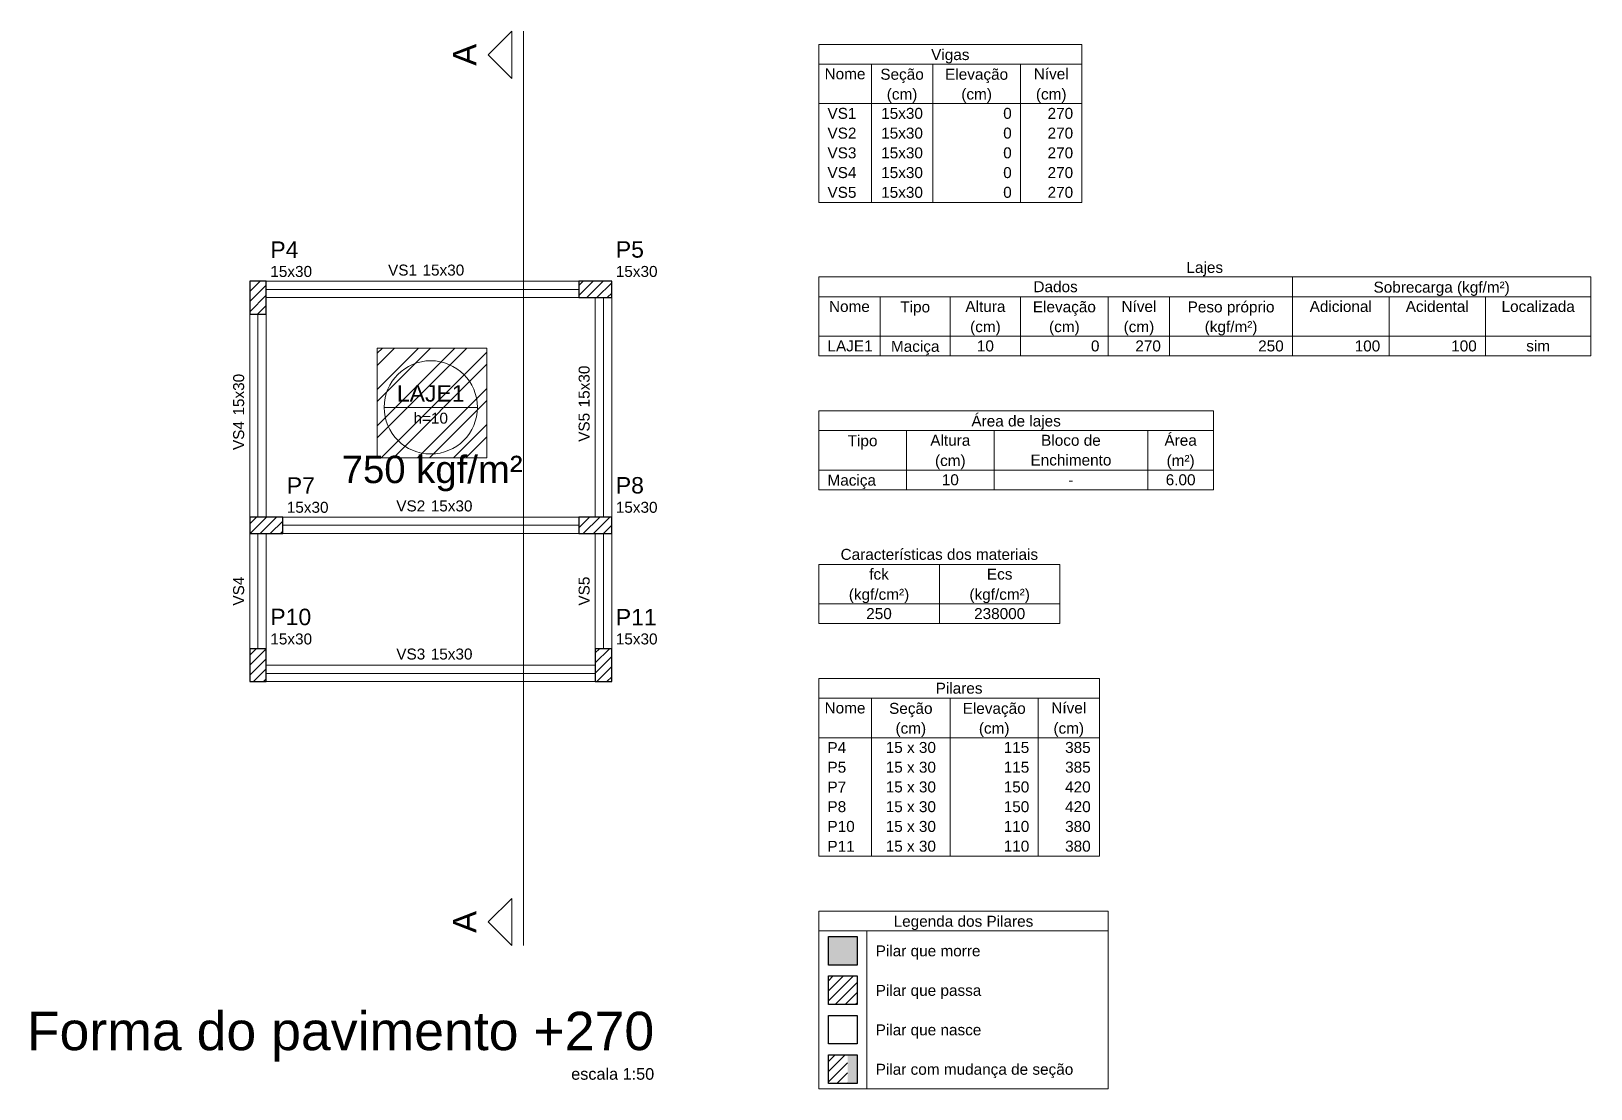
# Model space of a CAD drawing. Header units: millimetres. Extents: x 0 to 619, y -40 to 53.
# Drawn here: x 181.8 to 210.24, y 18.56 to 37.84 of the extents above; entities that cross this region are included whole.
import ezdxf

# ---------------------------------------------------------------- set-up
doc = ezdxf.new("R2010")
doc.units = ezdxf.units.MM
for name, color, linetype, lineweight in [('CR-Paredes', 7, 'Continuous', 5), ('CR-Textos dos elementos', 4, 'Continuous', 30), ('FO-Cortes', 9, 'Continuous', 5), ('FO-Eixos', 5, 'Continuous', 5), ('FO-Hachuras dos pilares', 9, 'Continuous', 5), ('FO-Pilares', 4, 'Continuous', 30), ('FO-Textos das lajes', 3, 'Continuous', 20), ('FO-Textos das vigas', 7, 'Continuous', 5), ('FO-Textos dos pilares', 7, 'Continuous', 5), ('FO-Títulos', 1, 'Continuous', 20), ('FO-Vigas', 1, 'Continuous', 20)]:
    doc.layers.add(name, color=color, linetype=linetype, lineweight=lineweight)
doc.styles.add('Arial', font='arial.ttf')
pattern_1 = [(45, (0, 8.20778), (-0.092047625, 0.092047625), [])]

msp = doc.modelspace()

# ---------------------------------------------------------------- texts
at = {"layer": 'CR-Textos dos elementos', "color": 4, "insert": (189.1106, 29.4492), "char_height": 0.5, "width": 6, "attachment_point": 8, "line_spacing_factor": 0.798, "style": 'Arial'}
msp.add_mtext('750 kgf/m²', dxfattribs=at)
at = {"layer": 'FO-Cortes', "char_height": 0.43, "width": 0.516, "attachment_point": 8, "rotation": 90.00021, "line_spacing_factor": 0.798, "style": 'Arial'}
for insert in [(189.9177, 37.4093), (189.9177, 21.6001)]:
    msp.add_mtext('A', dxfattribs=dict(at, insert=insert))
at = {"layer": 'FO-Textos das lajes', "attachment_point": 8, "line_spacing_factor": 0.798, "style": 'Arial'}
for s, insert, char_height, width in [('LAJE1', (189.0846, 31.0812), 0.3, 1.8), ('h=10', (189.0846, 30.6812), 0.2, 0.96)]:
    msp.add_mtext(s, dxfattribs=dict(at, insert=insert, char_height=char_height, width=width))
at = {"layer": 'FO-Textos das vigas', "char_height": 0.2, "line_spacing_factor": 0.798, "style": 'Arial'}
for s, insert, width, attachment_point in [('Vigas', (198.5596, 37.2524), 1.2, 8), ('Nome', (196.6396, 36.9584), 0.96, 8), ('Seção', (197.6796, 36.8924), 1.2, 8), ('Elevação', (199.0396, 36.8924), 1.92, 8), ('Nível', (200.3996, 36.9584), 1.2, 8), ('(cm)', (197.6796, 36.5324), 0.96, 8), ('(cm)', (199.0396, 36.5324), 0.96, 8), ('(cm)', (200.3996, 36.5324), 0.96, 8), ('VS1', (196.3196, 36.2384), 0.72, 7), ('15x30', (197.6796, 36.2384), 1.2, 8), ('0', (199.6796, 36.2384), 0.24, 9), ('270', (200.7996, 36.2384), 0.72, 9), ('VS2', (196.3196, 35.8784), 0.72, 7), ('15x30', (197.6796, 35.8784), 1.2, 8), ('0', (199.6796, 35.8784), 0.24, 9), ('270', (200.7996, 35.8784), 0.72, 9), ('VS3', (196.3196, 35.5184), 0.72, 7), ('15x30', (197.6796, 35.5184), 1.2, 8), ('0', (199.6796, 35.5184), 0.24, 9), ('270', (200.7996, 35.5184), 0.72, 9), ('VS4', (196.3196, 35.1584), 0.72, 7), ('15x30', (197.6796, 35.1584), 1.2, 8), ('0', (199.6796, 35.1584), 0.24, 9), ('270', (200.7996, 35.1584), 0.72, 9), ('VS5', (196.3196, 34.7984), 0.72, 7), ('15x30', (197.6796, 34.7984), 1.2, 8), ('0', (199.6796, 34.7984), 0.24, 9), ('270', (200.7996, 34.7984), 0.72, 9), ('VS1', (188.8346, 33.3812), 0.72, 9), ('15x30', (188.9346, 33.3812), 1.2, 7), ('Lajes', (203.1996, 33.3724), 1.2, 8), ('Dados', (200.4796, 33.0784), 1.2, 8), ('Sobrecarga (kgf/m²)', (207.5196, 33.0124), 4.56, 8), ('Nome', (196.7196, 32.7184), 0.96, 8), ('Tipo', (197.9196, 32.6524), 0.96, 8), ('Altura', (199.1996, 32.7184), 1.44, 8), ('Elevação', (200.6396, 32.6524), 1.92, 8), ('Nível', (201.9996, 32.7184), 1.2, 8), ('Peso próprio', (203.6796, 32.6524), 2.88, 8), ('Adicional', (205.6796, 32.7184), 2.16, 8), ('Acidental', (207.4396, 32.7184), 2.16, 8), ('Localizada', (209.2796, 32.7184), 2.4, 8), ('(cm)', (199.1996, 32.2924), 0.96, 8), ('(cm)', (200.6396, 32.2924), 0.96, 8), ('(cm)', (201.9996, 32.2924), 0.96, 8), ('(kgf/m²)', (203.6796, 32.2924), 1.92, 8), ('LAJE1', (196.3196, 31.9984), 1.2, 7), ('Maciça', (197.9196, 31.9324), 1.44, 8), ('10', (199.1996, 31.9984), 0.48, 8), ('0', (201.2796, 31.9984), 0.24, 9), ('270', (202.3996, 31.9984), 0.72, 9), ('250', (204.6396, 31.9984), 0.72, 9), ('100', (206.3996, 31.9984), 0.72, 9), ('100', (208.1596, 31.9984), 0.72, 9), ('sim', (209.2796, 31.9984), 0.72, 8), ('Área de lajes', (199.7596, 30.5724), 3.12, 8), ('Tipo', (196.9596, 30.2124), 0.96, 8), ('Altura', (198.5596, 30.2784), 1.44, 8), ('Bloco de', (200.7596, 30.2784), 1.92, 8), ('Área', (202.7596, 30.2784), 0.96, 8), ('(cm)', (198.5596, 29.8524), 0.96, 8), ('Enchimento', (200.7596, 29.9184), 2.4, 8), ('(m²)', (202.7596, 29.8524), 0.96, 8), ('Maciça', (196.3196, 29.4924), 1.44, 7), ('10', (198.5596, 29.5584), 0.48, 8), ('-', (200.7596, 29.5584), 0.24, 8), ('6.00', (202.7596, 29.5584), 0.96, 8), ('VS2', (188.9846, 29.0812), 0.72, 9), ('15x30', (189.0846, 29.0812), 1.2, 7), ('Características dos materiais', (198.3596, 28.1984), 6.96, 8), ('fck', (197.2596, 27.8384), 0.72, 8), ('Ecs', (199.4596, 27.8384), 0.72, 8), ('(kgf/cm²)', (197.2596, 27.4124), 2.16, 8), ('(kgf/cm²)', (199.4596, 27.4124), 2.16, 8), ('250', (197.2596, 27.1184), 0.72, 8), ('238000', (199.4596, 27.1184), 1.44, 8), ('VS3', (188.9846, 26.3812), 0.72, 9), ('15x30', (189.0846, 26.3812), 1.2, 7), ('Legenda dos Pilares', (198.7996, 21.4524), 4.56, 8), ('Pilar que morre', (197.1996, 20.9124), 3.6, 7), ('Pilar que passa', (197.1996, 20.1924), 3.6, 7), ('Pilar que nasce', (197.1996, 19.4724), 3.6, 7), ('Pilar com mudança de seção', (197.1996, 18.7524), 6.24, 7)]:
    msp.add_mtext(s, dxfattribs=dict(at, insert=insert, width=width, attachment_point=attachment_point))
at = {"layer": 'FO-Textos das vigas', "char_height": 0.2, "rotation": 90.00021, "line_spacing_factor": 0.798, "style": 'Arial'}
for s, insert, width, attachment_point in [('15x30', (185.6846, 30.8312), 1.2, 7), ('15x30', (191.9846, 30.9812), 1.2, 7), ('VS4', (185.6846, 30.7312), 0.72, 9), ('VS5', (191.9846, 30.8812), 0.72, 9), ('VS4', (185.6846, 27.6312), 0.72, 8), ('VS5', (191.9846, 27.6312), 0.72, 8)]:
    msp.add_mtext(s, dxfattribs=dict(at, insert=insert, width=width, attachment_point=attachment_point))
at = {"layer": 'FO-Textos dos pilares', "line_spacing_factor": 0.798, "style": 'Arial'}
for s, insert, char_height, width, attachment_point in [('P4', (186.1596, 33.7062), 0.3, 0.72, 7), ('P5', (192.4596, 33.7062), 0.3, 0.72, 7), ('15x30', (186.1596, 33.3562), 0.2, 1.2, 7), ('15x30', (192.4596, 33.3562), 0.2, 1.2, 7), ('P7', (186.4596, 29.4062), 0.3, 0.72, 7), ('P8', (192.4596, 29.4062), 0.3, 0.72, 7), ('15x30', (186.4596, 29.0562), 0.2, 1.2, 7), ('15x30', (192.4596, 29.0562), 0.2, 1.2, 7), ('P10', (186.1596, 27.0062), 0.3, 1.08, 7), ('P11', (192.4596, 27.0062), 0.3, 1.08, 7), ('15x30', (186.1596, 26.6562), 0.2, 1.2, 7), ('15x30', (192.4596, 26.6562), 0.2, 1.2, 7), ('Pilares', (198.7196, 25.7584), 0.2, 1.68, 8), ('Nome', (196.6396, 25.3984), 0.2, 0.96, 8), ('Seção', (197.8396, 25.3324), 0.2, 1.2, 8), ('Elevação', (199.3596, 25.3324), 0.2, 1.92, 8), ('Nível', (200.7196, 25.3984), 0.2, 1.2, 8), ('(cm)', (197.8396, 24.9724), 0.2, 0.96, 8), ('(cm)', (199.3596, 24.9724), 0.2, 0.96, 8), ('(cm)', (200.7196, 24.9724), 0.2, 0.96, 8), ('P4', (196.3196, 24.6784), 0.2, 0.48, 7), ('15 x 30', (197.8396, 24.6784), 0.2, 1.68, 8), ('115', (199.9996, 24.6784), 0.2, 0.72, 9), ('385', (201.1196, 24.6784), 0.2, 0.72, 9), ('P5', (196.3196, 24.3184), 0.2, 0.48, 7), ('15 x 30', (197.8396, 24.3184), 0.2, 1.68, 8), ('115', (199.9996, 24.3184), 0.2, 0.72, 9), ('385', (201.1196, 24.3184), 0.2, 0.72, 9), ('P7', (196.3196, 23.9584), 0.2, 0.48, 7), ('15 x 30', (197.8396, 23.9584), 0.2, 1.68, 8), ('150', (199.9996, 23.9584), 0.2, 0.72, 9), ('420', (201.1196, 23.9584), 0.2, 0.72, 9), ('P8', (196.3196, 23.5984), 0.2, 0.48, 7), ('15 x 30', (197.8396, 23.5984), 0.2, 1.68, 8), ('150', (199.9996, 23.5984), 0.2, 0.72, 9), ('420', (201.1196, 23.5984), 0.2, 0.72, 9), ('P10', (196.3196, 23.2384), 0.2, 0.72, 7), ('15 x 30', (197.8396, 23.2384), 0.2, 1.68, 8), ('110', (199.9996, 23.2384), 0.2, 0.72, 9), ('380', (201.1196, 23.2384), 0.2, 0.72, 9), ('P11', (196.3196, 22.8784), 0.2, 0.72, 7), ('15 x 30', (197.8396, 22.8784), 0.2, 1.68, 8), ('110', (199.9996, 22.8784), 0.2, 0.72, 9), ('380', (201.1196, 22.8784), 0.2, 0.72, 9)]:
    msp.add_mtext(s, dxfattribs=dict(at, insert=insert, char_height=char_height, width=width, attachment_point=attachment_point))
at = {"layer": 'FO-Títulos', "attachment_point": 9, "line_spacing_factor": 0.798, "style": 'Arial'}
for s, insert, char_height, width in [('Forma do pavimento +270', (193.1596, 19.0511), 0.7, 19.32), ('escala 1:50', (193.1596, 18.72), 0.2118, 2.79576)]:
    msp.add_mtext(s, dxfattribs=dict(at, insert=insert, char_height=char_height, width=width))

# ---------------------------------------------------------------- hatches: boundary and pattern name
at = {"layer": 'CR-Paredes', "linetype": 'Continuous'}
h = msp.add_hatch(dxfattribs=at)
h.set_pattern_fill('ANSI32', color=256, scale=0.049, style=0)
h.set_pattern_definition([(45, (0, 8.2078), (-0.3300244, 0.3300244), []), (45, (0.22, 8.2078), (-0.3300244, 0.3300244), [])])
h.paths.add_polyline_path([(188.1106, 30.0582), (190.1106, 30.0582), (190.1106, 32.0582), (188.1106, 32.0582), (188.1106, 30.0582)])
at = {"layer": 'FO-Hachuras dos pilares', "linetype": 'Continuous', "true_color": 0x000000}
h = msp.add_hatch(dxfattribs=at)
h.set_pattern_fill('ANSI31', color=18, scale=0.041, style=0)
h.set_pattern_definition(pattern_1)
h.paths.add_polyline_path([(185.7846, 32.6812), (185.9346, 32.6812), (186.0846, 32.6812), (186.0846, 32.9812), (186.0846, 33.2812), (185.9346, 33.2812), (185.7846, 33.2812), (185.7846, 32.9812)])
h = msp.add_hatch(dxfattribs=at)
h.set_pattern_fill('ANSI31', color=18, scale=0.041, style=0)
h.set_pattern_definition(pattern_1)
h.paths.add_polyline_path([(191.7846, 33.2812), (191.7846, 33.1312), (191.7846, 32.9812), (192.0846, 32.9812), (192.3846, 32.9812), (192.3846, 33.1312), (192.3846, 33.2812), (192.0846, 33.2812)])
h = msp.add_hatch(dxfattribs=at)
h.set_pattern_fill('ANSI31', color=18, scale=0.041, style=0)
h.set_pattern_definition(pattern_1)
h.paths.add_polyline_path([(186.3846, 28.6812), (186.3846, 28.8312), (186.3846, 28.9812), (186.0846, 28.9812), (185.7846, 28.9812), (185.7846, 28.8312), (185.7846, 28.6812), (186.0846, 28.6812)])
h = msp.add_hatch(dxfattribs=at)
h.set_pattern_fill('ANSI31', color=18, scale=0.041, style=0)
h.set_pattern_definition(pattern_1)
h.paths.add_polyline_path([(192.3846, 28.6812), (192.3846, 28.8312), (192.3846, 28.9812), (192.0846, 28.9812), (191.7846, 28.9812), (191.7846, 28.8312), (191.7846, 28.6812), (192.0846, 28.6812)])
h = msp.add_hatch(dxfattribs=at)
h.set_pattern_fill('ANSI31', color=18, scale=0.041, style=0)
h.set_pattern_definition(pattern_1)
h.paths.add_polyline_path([(185.7846, 25.9812), (185.9346, 25.9812), (186.0846, 25.9812), (186.0846, 26.2812), (186.0846, 26.5812), (185.9346, 26.5812), (185.7846, 26.5812), (185.7846, 26.2812)])
h = msp.add_hatch(dxfattribs=at)
h.set_pattern_fill('ANSI31', color=18, scale=0.041, style=0)
h.set_pattern_definition(pattern_1)
h.paths.add_polyline_path([(192.0846, 25.9812), (192.2346, 25.9812), (192.3846, 25.9812), (192.3846, 26.2812), (192.3846, 26.5812), (192.2346, 26.5812), (192.0846, 26.5812), (192.0846, 26.2812)])
at = {"layer": 'FO-Hachuras dos pilares', "linetype": 'Continuous'}
for points in [[(196.3396, 20.8149), (196.3396, 21.3349), (196.8596, 21.3349), (196.8596, 20.8149), (196.3396, 20.8149)], [(196.6854, 18.6549), (196.6854, 19.1749), (196.8596, 19.1749), (196.8596, 18.6549), (196.6854, 18.6549)]]:
    msp.add_hatch(color=256, dxfattribs=at).paths.add_polyline_path(points)
at = {"layer": 'FO-Hachuras dos pilares', "linetype": 'Continuous', "true_color": 0x000000}
h = msp.add_hatch(dxfattribs=at)
h.set_pattern_fill('ANSI31', color=18, scale=0.041, style=0)
h.paths.add_polyline_path([(196.3396, 20.0949), (196.3396, 20.6149), (196.8596, 20.6149), (196.8596, 20.0949), (196.3396, 20.0949)])
h = msp.add_hatch(dxfattribs=at)
h.set_pattern_fill('ANSI31', color=18, scale=0.041, style=0)
h.paths.add_polyline_path([(196.3396, 18.6549), (196.3396, 19.1749), (196.6854, 19.1749), (196.6854, 18.6549), (196.3396, 18.6549)])

# ---------------------------------------------------------------- linework, layer by layer
at = {"layer": 'CR-Paredes'}
msp.add_lwpolyline([(188.1106, 30.0582), (190.1106, 30.0582), (190.1106, 32.0582), (188.1106, 32.0582), (188.1106, 30.0582)], close=True, dxfattribs=at)
at = {"layer": 'FO-Cortes'}
msp.add_line((190.7775, 37.8389), (190.7775, 21.1702), dxfattribs=at)
at = {"layer": 'FO-Cortes', "linetype": 'Continuous'}
for points in [[(190.5625, 37.8389), (190.5625, 36.9789), (190.1325, 37.4089), (190.5625, 37.8389)], [(190.5625, 21.1702), (190.5625, 22.0302), (190.1325, 21.6002), (190.5625, 21.1702)]]:
    msp.add_lwpolyline(points, close=True, dxfattribs=at)
at = {"layer": 'FO-Eixos'}
for p, q in [((186.0846, 33.1312), (191.7846, 33.1312)), ((192.2346, 28.9812), (192.2346, 32.9812)), ((185.9346, 28.9812), (185.9346, 32.6812)), ((186.3846, 28.8312), (191.7846, 28.8312)), ((185.9346, 26.5812), (185.9346, 28.6812)), ((192.2346, 26.5812), (192.2346, 28.6812)), ((186.0846, 26.1312), (192.0846, 26.1312))]:
    msp.add_line(p, q, dxfattribs=at)
at = {"layer": 'FO-Pilares'}
for points in [[(185.7846, 32.6812), (185.9346, 32.6812), (186.0846, 32.6812), (186.0846, 32.9812), (186.0846, 33.2812), (185.9346, 33.2812), (185.7846, 33.2812), (185.7846, 32.9812), (185.7846, 32.6812)], [(191.7846, 33.2812), (191.7846, 33.1312), (191.7846, 32.9812), (192.0846, 32.9812), (192.3846, 32.9812), (192.3846, 33.1312), (192.3846, 33.2812), (192.0846, 33.2812), (191.7846, 33.2812)], [(186.3846, 28.6812), (186.3846, 28.8312), (186.3846, 28.9812), (186.0846, 28.9812), (185.7846, 28.9812), (185.7846, 28.8312), (185.7846, 28.6812), (186.0846, 28.6812), (186.3846, 28.6812)], [(192.3846, 28.6812), (192.3846, 28.8312), (192.3846, 28.9812), (192.0846, 28.9812), (191.7846, 28.9812), (191.7846, 28.8312), (191.7846, 28.6812), (192.0846, 28.6812), (192.3846, 28.6812)], [(185.7846, 25.9812), (185.9346, 25.9812), (186.0846, 25.9812), (186.0846, 26.2812), (186.0846, 26.5812), (185.9346, 26.5812), (185.7846, 26.5812), (185.7846, 26.2812), (185.7846, 25.9812)], [(192.0846, 25.9812), (192.2346, 25.9812), (192.3846, 25.9812), (192.3846, 26.2812), (192.3846, 26.5812), (192.2346, 26.5812), (192.0846, 26.5812), (192.0846, 26.2812), (192.0846, 25.9812)], [(196.3396, 20.8149), (196.3396, 21.3349), (196.8596, 21.3349), (196.8596, 20.8149), (196.3396, 20.8149)], [(196.3396, 20.0949), (196.3396, 20.6149), (196.8596, 20.6149), (196.8596, 20.0949), (196.3396, 20.0949)], [(196.3396, 19.3749), (196.3396, 19.8949), (196.8596, 19.8949), (196.8596, 19.3749), (196.3396, 19.3749)], [(196.3396, 18.6549), (196.3396, 19.1749), (196.8596, 19.1749), (196.8596, 18.6549), (196.3396, 18.6549)]]:
    msp.add_lwpolyline(points, close=True, dxfattribs=at)
at = {"layer": 'FO-Textos das lajes'}
msp.add_line((188.2346, 30.9812), (189.9346, 30.9812), dxfattribs=at)
msp.add_circle((189.0846, 30.9812), 0.85, dxfattribs=at)
at = {"layer": 'FO-Textos das vigas'}
for p, q in [((196.1596, 37.598), (200.9596, 37.598)), ((196.1596, 37.598), (196.1596, 34.718)), ((200.9596, 37.598), (200.9596, 34.718)), ((196.1596, 37.238), (200.9596, 37.238)), ((197.1196, 37.238), (197.1196, 34.718)), ((198.2396, 37.238), (198.2396, 34.718)), ((199.8396, 37.238), (199.8396, 34.718)), ((196.1596, 36.518), (200.9596, 36.518)), ((196.1596, 34.718), (200.9596, 34.718)), ((196.1596, 33.358), (210.2396, 33.358)), ((196.1596, 33.358), (210.2396, 33.358)), ((196.1596, 33.358), (196.1596, 31.918)), ((204.7996, 33.358), (204.7996, 32.998)), ((210.2396, 33.358), (210.2396, 31.918)), ((196.1596, 32.998), (210.2396, 32.998)), ((197.2796, 32.998), (197.2796, 31.918)), ((198.5596, 32.998), (198.5596, 31.918)), ((199.8396, 32.998), (199.8396, 31.918)), ((201.4396, 32.998), (201.4396, 31.918)), ((202.5596, 32.998), (202.5596, 31.918)), ((204.7996, 32.998), (204.7996, 31.918)), ((206.5596, 32.998), (206.5596, 31.918)), ((208.3196, 32.998), (208.3196, 31.918)), ((196.1596, 32.278), (210.2396, 32.278)), ((196.1596, 31.918), (210.2396, 31.918)), ((196.1596, 30.918), (203.3596, 30.918)), ((196.1596, 30.918), (196.1596, 29.478)), ((203.3596, 30.918), (203.3596, 29.478)), ((196.1596, 30.558), (203.3596, 30.558)), ((197.7596, 30.558), (197.7596, 29.478)), ((199.3596, 30.558), (199.3596, 29.478)), ((202.1596, 30.558), (202.1596, 29.478)), ((196.1596, 29.838), (203.3596, 29.838)), ((196.1596, 29.478), (203.3596, 29.478)), ((196.1596, 28.118), (200.5596, 28.118)), ((196.1596, 28.118), (196.1596, 27.038)), ((198.3596, 28.118), (198.3596, 27.038)), ((200.5596, 28.118), (200.5596, 27.038)), ((196.1596, 27.398), (200.5596, 27.398)), ((196.1596, 27.038), (200.5596, 27.038)), ((196.1596, 21.798), (201.4396, 21.798)), ((196.1596, 21.798), (196.1596, 18.558)), ((201.4396, 21.798), (201.4396, 18.558)), ((196.1596, 21.438), (201.4396, 21.438)), ((197.0396, 21.438), (197.0396, 18.558)), ((196.1596, 18.558), (201.4396, 18.558))]:
    msp.add_line(p, q, dxfattribs=at)
at = {"layer": 'FO-Textos dos pilares'}
for p, q in [((196.1596, 26.038), (201.2796, 26.038)), ((196.1596, 26.038), (196.1596, 22.798)), ((201.2796, 26.038), (201.2796, 22.798)), ((196.1596, 25.678), (201.2796, 25.678)), ((197.1196, 25.678), (197.1196, 22.798)), ((198.5596, 25.678), (198.5596, 22.798)), ((200.1596, 25.678), (200.1596, 22.798)), ((196.1596, 24.958), (201.2796, 24.958)), ((196.1596, 22.798), (201.2796, 22.798))]:
    msp.add_line(p, q, dxfattribs=at)
at = {"layer": 'FO-Vigas'}
for p, q in [((186.0846, 33.2812), (191.7846, 33.2812)), ((186.0846, 32.9812), (191.7846, 32.9812)), ((192.0846, 28.9812), (192.0846, 32.9812)), ((192.3846, 28.9812), (192.3846, 32.9812)), ((185.7846, 28.9812), (185.7846, 32.6812)), ((186.0846, 28.9812), (186.0846, 32.6812)), ((186.3846, 28.9812), (191.7846, 28.9812)), ((185.7846, 26.5812), (185.7846, 28.6812)), ((186.0846, 26.5812), (186.0846, 28.6812)), ((186.3846, 28.6812), (191.7846, 28.6812)), ((192.0846, 26.5812), (192.0846, 28.6812)), ((192.3846, 26.5812), (192.3846, 28.6812)), ((186.0846, 26.2812), (192.0846, 26.2812)), ((186.0846, 25.9812), (192.0846, 25.9812))]:
    msp.add_line(p, q, dxfattribs=at)

msp.set_redraw_order([(e.dxf.handle, doc.entitydb.next_handle()) for e in msp.query("TEXT MTEXT ATTDEF DIMENSION ARC_DIMENSION")])  # texts and dimensions are drawn at this point

doc.saveas('drawing.dxf')
